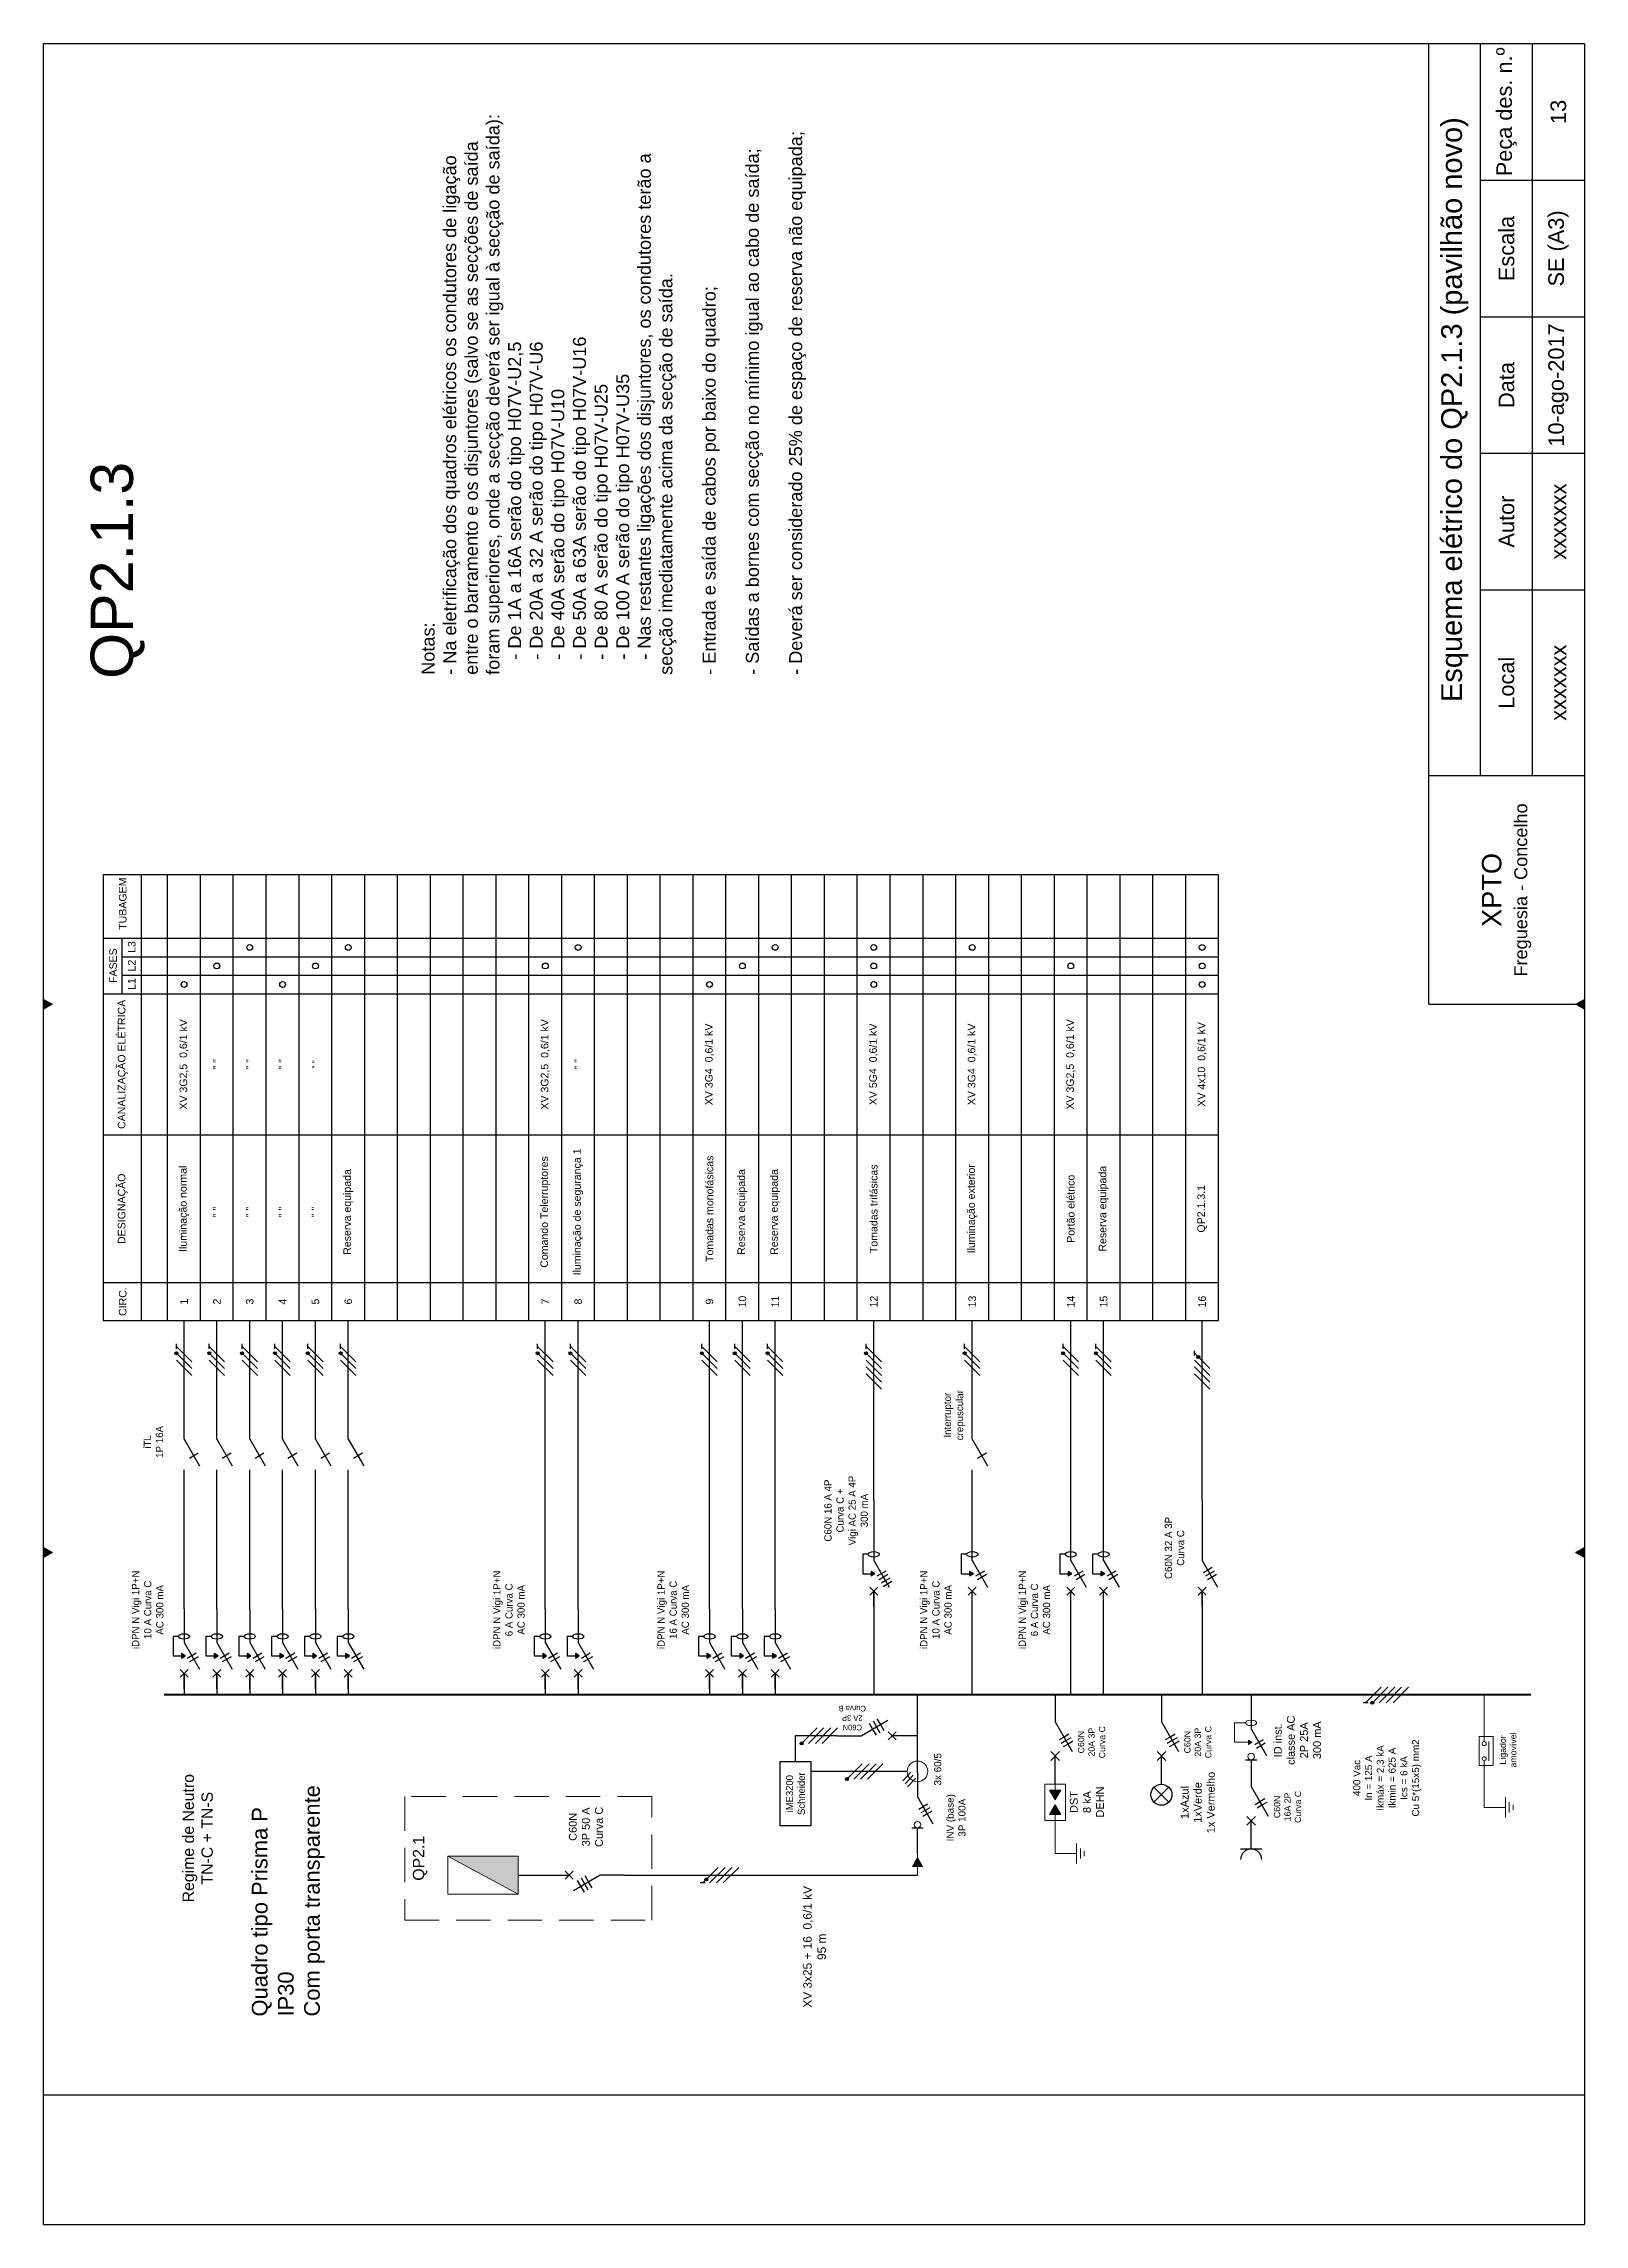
# Model space of a CAD drawing. Header units: millimetres. Extents: x -32 to 1412, y -324 to 2887.
# Drawn here: x 1006 to 1148.5, y 2109.3 to 2311.1 of the extents above; entities that cross this region are included whole.
import ezdxf

# ---------------------------------------------------------------- set-up
doc = ezdxf.new("R2010")
doc.units = ezdxf.units.MM
doc.header["$LTSCALE"] = 0.5
doc.linetypes.add('DASHDOT', pattern=[25.4, 12.7, -6.35, 0, -6.35])
doc.linetypes.add('HIDDEN', pattern=[9.525, 6.35, -3.175])
doc.layers.get('0').update_dxf_attribs({"linetype": 'CONTINUOUS'})
for name, color, linetype in [('aparelhagem', 3, 'CONTINUOUS'), ('ESQUADRIA', 7, 'CONTINUOUS'), ('Iluminacao Seguranca', 3, 'CONTINUOUS'), ('LEGENDA', 1, 'CONTINUOUS'), ('TEXTO', 7, 'ByBlock')]:
    doc.layers.add(name, color=color, linetype=linetype)
doc.layers.add('barramentos', color=1, linetype='CONTINUOUS', lineweight=50)
doc.layers.add('ESQUEMA', color=3, linetype='CONTINUOUS', lineweight=0)
doc.styles.add('ITED_3', font='romans.shx', dxfattribs={"width": 0.9, "height": 0.1})

msp = doc.modelspace()

# ---------------------------------------------------------------- texts
at = {"attachment_point": 1, "rotation": 90}
for s, width, heights, insert, char_height in [('{\\fArial|b0|i0|c0|p34;QP2.1.3}', 15.71538, [4.769], (1010.302, 2252.308), 3.92), ('{\\fArial|b0|i0|c0|p34;Quadro tipo Prisma P \\PIP30\\PCom porta transparente}', 24.77563, [11.359], (1025.213, 2128.513), 1.45152)]:
    msp.add_mtext_dynamic_manual_height_columns(s, width=width, gutter_width=12.5, heights=heights, dxfattribs=dict(at, insert=insert, char_height=char_height))
at = {"layer": 'ESQUADRIA', "attachment_point": 5, "rotation": 90, "style": 'ITED_3'}
for s, width, heights, insert, char_height in [('{\\fArial|b0|i0|c0|p34;\\W1;Peça des. n.º}', 12.00834, [0], (1141.311, 2304.783), 1.44), ('{\\fArial|b0|i0|c0|p34;\\W1;13}', 10.15786, [2.693], (1146.111, 2304.783), 1.44), ('{\\fArial|b0|i0|c0|p34;\\W1;Esquema elétrico do QP2.1.3 (pavilhão novo)}', 63.96904, [0], (1136.511, 2277.231), 1.92), ('{\\fArial|b0|i0|c0|p34;\\W1;Escala}', 3.38711, [0], (1141.311, 2292.144), 1.44), ('{\\fArial|b0|i0|c0|p34;\\W1;SE (A3)}', 11.64146, [3.602], (1146.111, 2292.144), 1.44), ('{\\fArial|b0|i0|c0|p34;\\W1;10-ago-2017}', 11.63338, [3.914], (1146.111, 2279.505), 1.44), ('{\\fArial|b0|i0|c0|p34;\\W1;Data}', 3.38711, [0], (1141.311, 2279.505), 1.44), ('{\\fArial|b0|i0|c0|p34;\\W1;Autor}', 3.38711, [0], (1141.311, 2266.866), 1.44), ('{\\fArial|b0|i0|c0|p34;\\W1;xxxxxxx}', 11.86814, [0], (1146.111, 2266.866), 1.44), ('{\\fArial|b0|i0|c0|p34;\\W1;xxxxxxx}', 17.90269, [4.202], (1146.111, 2251.953), 1.44), ('{\\fArial|b0|i0|c0|p34;\\W1;Local}', 3.38711, [0.741], (1141.311, 2251.953), 1.44), ('{\\fArial|b0|i0|c0|p34;\\H0.7499x;\\W1;XPTO\\H1.3335x;\\P\\H0.49994x;Freguesia - Concelho}', 25.11269, [13.135], (1141.311, 2232.774), 2.40033)]:
    msp.add_mtext_dynamic_manual_height_columns(s, width=width, gutter_width=0.5, heights=heights, dxfattribs=dict(at, insert=insert, char_height=char_height))
at = {"layer": 'LEGENDA', "width": 12.14998, "attachment_point": 5, "rotation": 90}
for s, insert, char_height in [('{\\fArial|b0|i0|c0|p34;TUBAGEM}', (1013.271, 2231.507), 0.7), ('{\\fArial|b0|i0|c0|p34;FASES}', (1012.38, 2225.771), 0.7), ('{\\fArial|b0|i0|c0|p34;L3}', (1014.105, 2227.496), 0.7), ('{\\fArial|b0|i0|c0|p34;L2}', (1014.105, 2225.78), 0.7), ('{\\fArial|b0|i0|c0|p34;L1}', (1014.105, 2224.064), 0.7), ('{\\fArial|b0|i0|c0|p34;CANALIZAÇÃO ELÉTRICA}', (1013.271, 2216.632), 0.7), ('{\\fArial|b0|i0|c0|p34;XV 3G2,5  0,6/1 kV}', (1018.946, 2216.632), 0.7), ('{\\fArial|b0|i0|c0|p34;XV 3G2,5  0,6/1 kV}', (1052.372, 2216.632), 0.7), ('{\\fArial|b0|i0|c0|p34;XV 3G4  0,6/1 kV}', (1067.565, 2216.632), 0.7), ('{\\fArial|b0|i0|c0|p34;XV 5G4  0,6/1 kV}', (1082.759, 2216.632), 0.7), ('{\\fArial|b0|i0|c0|p34;XV 3G4  0,6/1 kV}', (1091.875, 2216.632), 0.7), ('{\\fArial|b0|i0|c0|p34;XV 3G2,5  0,6/1 kV}', (1100.991, 2216.632), 0.7), ('{\\fArial|b0|i0|c0|p34;XV 4x10  0,6/1 kV}', (1113.146, 2216.632), 0.7), ('{\\fArial|b0|i0|c0|p34;" "}', (1021.985, 2216.632), 0.7), ('{\\fArial|b0|i0|c0|p34;" "}', (1025.023, 2216.632), 0.7), ('{\\fArial|b0|i0|c0|p34;" "}', (1028.062, 2216.632), 0.7), ('{\\fArial|b0|i0|c0|p34;" "}', (1031.101, 2216.632), 0.56), ('{\\fArial|b0|i0|c0|p34;" "}', (1055.411, 2216.632), 0.7), ('{\\fArial|b0|i0|c0|p34;Comando Telerruptores}', (1052.372, 2202.974), 0.7), ('{\\fArial|b0|i0|c0|p34;Iluminação de segurança 1}', (1055.411, 2202.974), 0.7), ('{\\fArial|b0|i0|c0|p34;Tomadas monofásicas}', (1067.565, 2203.268), 0.7), ('{\\fArial|b0|i0|c0|p34;DESIGNAÇÃO}', (1013.271, 2203.268), 0.7), ('{\\fArial|b0|i0|c0|p34;Iluminação normal}', (1018.946, 2203.268), 0.7), ('{\\fArial|b0|i0|c0|p34;Reserva equipada}', (1034.14, 2202.974), 0.7), ('{\\fArial|b0|i0|c0|p34;Reserva equipada}', (1070.604, 2202.974), 0.7), ('{\\fArial|b0|i0|c0|p34;Reserva equipada}', (1073.643, 2202.974), 0.7), ('{\\fArial|b0|i0|c0|p34;Tomadas trifásicas}', (1082.759, 2203.268), 0.7), ('{\\fArial|b0|i0|c0|p34;Iluminação exterior}', (1091.875, 2203.268), 0.7), ('{\\fArial|b0|i0|c0|p34;Portão elétrico}', (1100.991, 2203.268), 0.7), ('{\\fArial|b0|i0|c0|p34;Reserva equipada}', (1104.03, 2203.268), 0.7), ('{\\fArial|b0|i0|c0|p34;QP2.1.3.1}', (1113.146, 2203.268), 0.7), ('{\\fArial|b0|i0|c0|p34;" "}', (1021.985, 2202.974), 0.7), ('{\\fArial|b0|i0|c0|p34;" "}', (1025.023, 2202.974), 0.7), ('{\\fArial|b0|i0|c0|p34;" "}', (1028.062, 2202.974), 0.7), ('{\\fArial|b0|i0|c0|p34;" "}', (1031.101, 2202.974), 0.7), ('{\\fArial|b0|i0|c0|p34;CIRC.}', (1013.271, 2194.679), 0.7), ('{\\fArial|b0|i0|c0|p34;1}', (1018.946, 2194.679), 0.7), ('{\\fArial|b0|i0|c0|p34;2}', (1021.985, 2194.679), 0.7), ('{\\fArial|b0|i0|c0|p34;3}', (1025.023, 2194.679), 0.7), ('{\\fArial|b0|i0|c0|p34;4}', (1028.062, 2194.679), 0.7), ('{\\fArial|b0|i0|c0|p34;5}', (1031.101, 2194.679), 0.7), ('{\\fArial|b0|i0|c0|p34;6}', (1034.14, 2194.679), 0.7), ('{\\fArial|b0|i0|c0|p34;7}', (1052.372, 2194.679), 0.7), ('{\\fArial|b0|i0|c0|p34;8}', (1055.411, 2194.679), 0.7), ('{\\fArial|b0|i0|c0|p34;9}', (1067.565, 2194.679), 0.7), ('{\\fArial|b0|i0|c0|p34;10}', (1070.604, 2194.679), 0.7), ('{\\fArial|b0|i0|c0|p34;11}', (1073.643, 2194.679), 0.7), ('{\\fArial|b0|i0|c0|p34;12}', (1082.759, 2194.679), 0.7), ('{\\fArial|b0|i0|c0|p34;13}', (1091.875, 2194.679), 0.7), ('{\\fArial|b0|i0|c0|p34;14}', (1100.991, 2194.679), 0.7), ('{\\fArial|b0|i0|c0|p34;15}', (1104.03, 2194.679), 0.7), ('{\\fArial|b0|i0|c0|p34;16}', (1113.146, 2194.679), 0.7)]:
    msp.add_mtext(s, dxfattribs=dict(at, insert=insert, char_height=char_height))
at = {"layer": 'TEXTO'}
for s, insert, char_height, width, attachment_point, rotation in [('{\\fArial|b0|i0|c0|p34;Notas: \\P- Na eletrificação dos quadros elétricos os condutores de ligação entre o barramento e os disjuntores (salvo se as secções de saída foram superiores, onde a secção deverá ser igual à secção de saída):\\P   - De 1A a 16A serão do tipo H07V-U2,5\\P   - De 20A a 32 A serão do tipo H07V-U6\\P   - De 40A serão do tipo H07V-U10\\P   - De 50A a 63A serão do tipo H07V-U16\\P   - De 80 A serão do tipo H07V-U25\\P   - De 100 A serão do tipo H07V-U35\\P   - Nas restantes ligações dos disjuntores, os condutores terão a secção imediatamente acima da secção de saída.\\P\\P- Entrada e saída de cabos por baixo do quadro;\\P\\P- Saídas a bornes com secção no mínimo igual ao cabo de saída;\\P\\P- Deverá ser considerado 25% de espaço de reserva não equipada;}', (1040.926, 2252.685), 1.2, 51.76502, 1, 90), ('Interruptor crepuscular', (1090.238, 2184.164), 0.672, 7.03994, 5, 90), ('iTL \\P1P 16A', (1016.12, 2181.694), 0.672, 7.03994, 5, 90), ('C60N 16 A 4P \\PCurva C + \\PVigi AC 25 A 4P\\P300 mA', (1080.206, 2175.339), 0.672, 10.77177, 5, 90), ('C60N 32 A 3P \\PCurva C', (1110.593, 2171.875), 0.672, 10.77177, 5, 90), ('iDPN N Vigi 1P+N\\P10 A Curva C\\PAC 300 mA', (1015.585, 2166.15), 0.672, 10.77177, 5, 90), ('iDPN N Vigi 1P+N\\P6 A Curva C\\PAC 300 mA', (1049.01, 2166.15), 0.672, 10.77177, 5, 90), ('iDPN N Vigi 1P+N\\P16 A Curva C\\PAC 300 mA', (1064.204, 2166.15), 0.672, 10.77177, 5, 90), ('iDPN N Vigi 1P+N\\P10 A Curva C\\PAC 300 mA', (1088.514, 2166.15), 0.672, 10.77177, 5, 90), ('iDPN N Vigi 1P+N\\P6 A Curva C\\PAC 300 mA', (1097.63, 2166.15), 0.672, 10.77177, 5, 90), ('C60N\\P2A 3P\\PCurva B', (1080.775, 2156.137), 0.524, 4.44601, 5, 180), ('{\\fArial|b0|i0|c0|p34;ID inst.\\Pclasse AC\\P2P 25A\\P300 mA}', (1121.966, 2154.079), 0.72576, 5.76457, 5, 90), ('{\\fArial|b0|i0|c0|p34;C60N\\P20A 3P\\PCurva C}', (1102.918, 2153.904), 0.58061, 4.23325, 5, 90), ('{\\fArial|b0|i0|c0|p34;C60N\\P20A 3P\\PCurva C}', (1112.747, 2153.904), 0.58061, 4.23325, 5, 90), ('{\\fArial|b0|i0|c0|p34;400 Vac \\PIn = 125 A\\PIkmáx = 2,3 kA\\PIkmin = 625 A\\PIcs = 6 kA\\PCu 5*(15x5) mm2}', (1130.27, 2150.589), 0.65318, 8.87639, 5, 90), ('{\\fArial|b0|i0|c0|p34;Ligador amovível}', (1141.446, 2153.182), 0.58061, 4.23325, 5, 90), ('{\\fArial|b0|i0|c0|p34;3x 60/5}', (1088.681, 2151.393), 0.655, 4.44601, 5, 90), ('{\\fArial|b0|i0|c0|p34;Regime de Neutro\\PTN-C + TN-S}', (1020.215, 2145.014), 1.048, 14.08294, 5, 90), ('iME3200\\PSchneider', (1075.516, 2149.134), 0.655, 5.80173, 5, 90), ('{\\fArial|b0|i0|c0|p34;DST\\P8 kA\\PDEHN}', (1102.481, 2148.361), 0.72576, 5.20283, 5, 90), ('{\\fArial|b0|i0|c0|p34;1xAzul\\P1xVerde\\P1x Vermelho}', (1112.741, 2148.321), 0.72576, 7.4567, 5, 90), ('{\\fArial|b0|i0|c0|p34;C60N\\P3P 50 A\\PCurva C}', (1056.127, 2146.066), 0.72576, 5.5266, 5, 90), ('{\\fArial|b0|i0|c0|p34;INV (base)\\P3P 100A}', (1090.38, 2146.908), 0.655, 5.0315, 5, 90), ('{\\fArial|b0|i0|c0|p34;C60N\\P16A 2P\\PCurva C}', (1121.047, 2147.912), 0.58061, 4.23325, 5, 90), ('{\\fArial|b0|i0|c0|p34;QP2.1}', (1040.784, 2143.153), 1.048, 12.11037, 5, 90), ('{\\fArial|b0|i0|c0|p34;XV 3x25 + 16  0,6/1 kV\\P95 m}', (1077.287, 2134.962), 0.786, 14.52758, 5, 90)]:
    msp.add_mtext(s, dxfattribs=dict(at, insert=insert, char_height=char_height, width=width, attachment_point=attachment_point, rotation=rotation))

# ---------------------------------------------------------------- hatches: boundary and pattern name
for points in [[(1006.745, 2222.189), (1005.951, 2221.731), (1005.951, 2222.646)], [(1147.718, 2222.189), (1148.511, 2222.646), (1148.511, 2221.731)], [(1006.745, 2171.457), (1005.951, 2170.999), (1005.951, 2171.915)], [(1147.718, 2171.457), (1148.511, 2171.915), (1148.511, 2170.999)]]:
    msp.add_hatch(color=7).paths.add_polyline_path(points)
at = {"layer": 'aparelhagem'}
h = msp.add_hatch(color=256, dxfattribs=at)
edge = h.paths.add_edge_path()
edge.add_arc((1018.233, 2189.902), 0.138, 0, 360)
h = msp.add_hatch(color=256, dxfattribs=at)
edge = h.paths.add_edge_path()
edge.add_arc((1021.272, 2189.902), 0.138, 0, 360)
h = msp.add_hatch(color=256, dxfattribs=at)
edge = h.paths.add_edge_path()
edge.add_arc((1024.311, 2189.902), 0.138, 0, 360)
h = msp.add_hatch(color=256, dxfattribs=at)
edge = h.paths.add_edge_path()
edge.add_arc((1027.35, 2189.902), 0.138, 0, 360)
h = msp.add_hatch(color=256, dxfattribs=at)
edge = h.paths.add_edge_path()
edge.add_arc((1030.388, 2189.902), 0.138, 0, 360)
h = msp.add_hatch(color=256, dxfattribs=at)
edge = h.paths.add_edge_path()
edge.add_arc((1033.427, 2189.902), 0.138, 0, 360)
h = msp.add_hatch(color=256, dxfattribs=at)
edge = h.paths.add_edge_path()
edge.add_arc((1051.659, 2189.902), 0.138, 0, 360)
h = msp.add_hatch(color=256, dxfattribs=at)
edge = h.paths.add_edge_path()
edge.add_arc((1054.698, 2189.902), 0.138, 0, 360)
h = msp.add_hatch(color=256, dxfattribs=at)
edge = h.paths.add_edge_path()
edge.add_arc((1066.853, 2189.902), 0.138, 0, 360)
h = msp.add_hatch(color=256, dxfattribs=at)
edge = h.paths.add_edge_path()
edge.add_arc((1069.892, 2189.902), 0.138, 0, 360)
h = msp.add_hatch(color=256, dxfattribs=at)
edge = h.paths.add_edge_path()
edge.add_arc((1072.93, 2189.902), 0.138, 0, 360)
h = msp.add_hatch(color=256, dxfattribs=at)
edge = h.paths.add_edge_path()
edge.add_arc((1082.046, 2189.902), 0.138, 0, 360)
h = msp.add_hatch(color=256, dxfattribs=at)
edge = h.paths.add_edge_path()
edge.add_arc((1091.162, 2189.902), 0.138, 0, 360)
h = msp.add_hatch(color=256, dxfattribs=at)
edge = h.paths.add_edge_path()
edge.add_arc((1100.279, 2189.902), 0.138, 0, 360)
h = msp.add_hatch(color=256, dxfattribs=at)
edge = h.paths.add_edge_path()
edge.add_arc((1103.317, 2189.902), 0.138, 0, 360)
h = msp.add_hatch(color=256, dxfattribs=at)
edge = h.paths.add_edge_path()
edge.add_arc((1112.789, 2189.546), 0.138, 0, 360)
for points in [[(1082.515, 2169.294), (1082.867, 2169.497), (1082.515, 2169.701)], [(1091.631, 2169.294), (1091.983, 2169.497), (1091.631, 2169.701)], [(1100.747, 2169.294), (1101.099, 2169.497), (1100.747, 2169.701)], [(1103.786, 2169.294), (1104.138, 2169.497), (1103.786, 2169.701)], [(1018.702, 2161.689), (1019.054, 2161.893), (1018.702, 2162.096)], [(1021.74, 2161.689), (1022.092, 2161.893), (1021.74, 2162.096)], [(1024.779, 2161.689), (1025.131, 2161.893), (1024.779, 2162.096)], [(1027.818, 2161.689), (1028.17, 2161.893), (1027.818, 2162.096)], [(1030.857, 2161.689), (1031.209, 2161.893), (1030.857, 2162.096)], [(1033.895, 2161.689), (1034.247, 2161.893), (1033.895, 2162.096)], [(1052.128, 2161.689), (1052.48, 2161.893), (1052.128, 2162.096)], [(1055.166, 2161.689), (1055.518, 2161.893), (1055.166, 2162.096)], [(1067.321, 2161.689), (1067.673, 2161.893), (1067.321, 2162.096)], [(1070.36, 2161.689), (1070.712, 2161.893), (1070.36, 2162.096)], [(1073.399, 2161.689), (1073.75, 2161.893), (1073.399, 2162.096)]]:
    msp.add_hatch(color=256, dxfattribs=at).paths.add_polyline_path(points)
h = msp.add_hatch(color=256, dxfattribs=at)
edge = h.paths.add_edge_path()
edge.add_arc((1128.903, 2157.558), 0.138, 0, 360)
h = msp.add_hatch(color=256, dxfattribs=at)
edge = h.paths.add_edge_path()
edge.add_arc((1076.084, 2153.787), 0.138, 0, 360)
h = msp.add_hatch(color=256, dxfattribs=at)
edge = h.paths.add_edge_path()
edge.add_arc((1080.271, 2150.484), 0.138, 0, 360)
h = msp.add_hatch(color=256, dxfattribs=at)
edge = h.paths.add_edge_path()
edge.add_arc((1067.256, 2141.198), 0.138, 0, 360)
at = {"layer": 'ESQUEMA'}
for points in [[(1117.434, 2153.692), (1117.786, 2153.895), (1117.434, 2154.098)], [(1099.55, 2148.561), (1099.032, 2149.457), (1100.067, 2149.457)], [(1099.55, 2148.102), (1099.032, 2147.206), (1100.067, 2147.206)], [(1086.807, 2143.216), (1086.341, 2142.408), (1087.274, 2142.408)]]:
    msp.add_hatch(color=256, dxfattribs=at).paths.add_polyline_path(points)
at = {"layer": 'ESQUEMA', "ltscale": 0.05}
msp.add_hatch(color=256, dxfattribs=at).paths.add_polyline_path([(1049.873, 2139.821), (1049.873, 2143.357), (1043.349, 2143.357)])

# ---------------------------------------------------------------- linework, layer by layer
at = {"color": 7}
for points in [[(1006.745, 2222.189), (1005.951, 2221.731), (1005.951, 2222.646)], [(1147.718, 2222.189), (1148.511, 2222.646), (1148.511, 2221.731)], [(1006.745, 2171.457), (1005.951, 2170.999), (1005.951, 2171.915)], [(1147.718, 2171.457), (1148.511, 2171.915), (1148.511, 2170.999)]]:
    msp.add_lwpolyline(points, close=True, dxfattribs=at)
at = {"layer": 'aparelhagem'}
for p, q in [((1018.946, 2181.961), (1018.946, 2192.92)), ((1021.985, 2181.961), (1021.985, 2192.92)), ((1025.023, 2181.961), (1025.023, 2192.92)), ((1028.062, 2181.961), (1028.062, 2192.92)), ((1031.101, 2181.961), (1031.101, 2192.92)), ((1034.14, 2181.961), (1034.14, 2192.92)), ((1052.372, 2179.111), (1052.372, 2192.92)), ((1055.411, 2179.111), (1055.411, 2192.92)), ((1067.565, 2179.111), (1067.565, 2192.92)), ((1070.604, 2179.111), (1070.604, 2192.92)), ((1073.643, 2179.111), (1073.643, 2192.92)), ((1082.759, 2180.881), (1082.759, 2192.92)), ((1091.875, 2181.961), (1091.875, 2192.92)), ((1100.991, 2181.961), (1100.991, 2192.92)), ((1104.03, 2181.961), (1104.03, 2192.92)), ((1113.146, 2180.881), (1113.146, 2192.92)), ((1018.233, 2190.535), (1019.659, 2189.11)), ((1018.233, 2189.902), (1019.659, 2188.476)), ((1021.272, 2190.535), (1022.697, 2189.11)), ((1021.272, 2189.902), (1022.697, 2188.476)), ((1024.311, 2190.535), (1025.736, 2189.11)), ((1024.311, 2189.902), (1025.736, 2188.476)), ((1027.35, 2190.535), (1028.775, 2189.11)), ((1027.35, 2189.902), (1028.775, 2188.476)), ((1030.388, 2190.535), (1031.813, 2189.11)), ((1030.388, 2189.902), (1031.813, 2188.476)), ((1033.427, 2190.535), (1034.852, 2189.11)), ((1033.427, 2189.902), (1034.852, 2188.476)), ((1051.659, 2190.535), (1053.084, 2189.11)), ((1051.659, 2189.902), (1053.084, 2188.476)), ((1054.698, 2190.535), (1056.123, 2189.11)), ((1054.698, 2189.902), (1056.123, 2188.476)), ((1066.853, 2190.535), (1068.278, 2189.11)), ((1066.853, 2189.902), (1068.278, 2188.476)), ((1069.892, 2190.535), (1071.317, 2189.11)), ((1069.892, 2189.902), (1071.317, 2188.476)), ((1072.93, 2190.535), (1074.355, 2189.11)), ((1072.93, 2189.902), (1074.355, 2188.476)), ((1082.046, 2190.535), (1083.472, 2189.11)), ((1082.046, 2189.902), (1083.472, 2188.476)), ((1091.162, 2190.535), (1092.588, 2189.11)), ((1091.162, 2189.902), (1092.588, 2188.476)), ((1100.279, 2190.535), (1101.704, 2189.11)), ((1100.279, 2189.902), (1101.704, 2188.476)), ((1103.317, 2190.535), (1104.742, 2189.11)), ((1103.317, 2189.902), (1104.742, 2188.476)), ((1112.433, 2189.902), (1113.859, 2188.476)), ((1018.233, 2189.268), (1019.659, 2187.843)), ((1021.272, 2189.268), (1022.697, 2187.843)), ((1024.311, 2189.268), (1025.736, 2187.843)), ((1027.35, 2189.268), (1028.775, 2187.843)), ((1030.388, 2189.268), (1031.813, 2187.843)), ((1033.427, 2189.268), (1034.852, 2187.843)), ((1051.659, 2189.268), (1053.084, 2187.843)), ((1054.698, 2189.268), (1056.123, 2187.843)), ((1066.853, 2189.268), (1068.278, 2187.843)), ((1069.892, 2189.268), (1071.317, 2187.843)), ((1072.93, 2189.268), (1074.355, 2187.843)), ((1082.046, 2189.268), (1083.472, 2187.843)), ((1082.046, 2188.634), (1083.472, 2187.209)), ((1082.046, 2188), (1083.472, 2186.575)), ((1091.162, 2189.268), (1092.588, 2187.843)), ((1100.279, 2189.268), (1101.704, 2187.843)), ((1103.317, 2189.268), (1104.742, 2187.843)), ((1112.433, 2189.268), (1113.859, 2187.843)), ((1112.433, 2188.634), (1113.859, 2187.209)), ((1112.433, 2188), (1113.859, 2186.575)), ((1018.946, 2181.961), (1020.371, 2179.493)), ((1018.946, 2181.961), (1020.371, 2179.493)), ((1021.985, 2181.961), (1023.41, 2179.493)), ((1021.985, 2181.961), (1023.41, 2179.493)), ((1025.023, 2181.961), (1026.448, 2179.493)), ((1025.023, 2181.961), (1026.448, 2179.493)), ((1028.062, 2181.961), (1029.487, 2179.493)), ((1028.062, 2181.961), (1029.487, 2179.493)), ((1031.101, 2181.961), (1032.526, 2179.493)), ((1031.101, 2181.961), (1032.526, 2179.493)), ((1034.14, 2181.961), (1035.565, 2179.493)), ((1034.14, 2181.961), (1035.565, 2179.493)), ((1091.875, 2181.961), (1093.3, 2179.493)), ((1091.875, 2181.961), (1093.3, 2179.493)), ((1100.991, 2170.731), (1100.991, 2181.961)), ((1104.03, 2170.731), (1104.03, 2181.961)), ((1020.258, 2180.639), (1019.435, 2180.164)), ((1023.297, 2180.639), (1022.473, 2180.164)), ((1026.335, 2180.639), (1025.512, 2180.164)), ((1029.374, 2180.639), (1028.551, 2180.164)), ((1032.413, 2180.639), (1031.59, 2180.164)), ((1035.452, 2180.639), (1034.628, 2180.164)), ((1082.759, 2176.271), (1082.759, 2180.881)), ((1093.187, 2180.639), (1092.364, 2180.164)), ((1113.146, 2176.271), (1113.146, 2180.881)), ((1018.946, 2173.276), (1018.946, 2179.111)), ((1021.985, 2173.276), (1021.985, 2179.111)), ((1025.023, 2173.276), (1025.023, 2179.111)), ((1028.062, 2173.276), (1028.062, 2179.111)), ((1031.101, 2173.276), (1031.101, 2179.111)), ((1034.14, 2173.276), (1034.14, 2179.111)), ((1052.372, 2173.276), (1052.372, 2179.111)), ((1055.411, 2173.276), (1055.411, 2179.111)), ((1067.565, 2173.276), (1067.565, 2179.111)), ((1070.604, 2173.276), (1070.604, 2179.111)), ((1073.643, 2173.276), (1073.643, 2179.111)), ((1091.875, 2170.731), (1091.875, 2179.111)), ((1082.759, 2176.271), (1082.759, 2170.731)), ((1113.146, 2176.271), (1113.146, 2170.731)), ((1018.946, 2166.241), (1018.946, 2173.276)), ((1021.985, 2166.241), (1021.985, 2173.276)), ((1025.023, 2166.241), (1025.023, 2173.276)), ((1028.062, 2166.241), (1028.062, 2173.276)), ((1031.101, 2166.241), (1031.101, 2173.276)), ((1034.14, 2166.241), (1034.14, 2173.276)), ((1052.372, 2166.241), (1052.372, 2173.276)), ((1055.411, 2166.241), (1055.411, 2173.276)), ((1067.565, 2166.241), (1067.565, 2173.276)), ((1070.604, 2166.241), (1070.604, 2173.276)), ((1073.643, 2166.241), (1073.643, 2173.276)), ((1081.735, 2171.291), (1081.735, 2169.497)), ((1082.246, 2171.291), (1081.735, 2171.291)), ((1082.759, 2170.731), (1084.184, 2168.263)), ((1083.883, 2169.735), (1083.06, 2169.26)), ((1090.851, 2171.291), (1090.851, 2169.497)), ((1091.362, 2171.291), (1090.851, 2171.291)), ((1091.875, 2170.731), (1093.3, 2168.263)), ((1092.999, 2169.735), (1092.176, 2169.26)), ((1099.967, 2171.291), (1099.967, 2169.497)), ((1100.478, 2171.291), (1099.967, 2171.291)), ((1100.991, 2170.731), (1102.416, 2168.263)), ((1102.115, 2169.735), (1101.292, 2169.26)), ((1103.006, 2171.291), (1103.006, 2169.497)), ((1103.517, 2171.291), (1103.006, 2171.291)), ((1104.03, 2170.731), (1105.455, 2168.263)), ((1105.154, 2169.735), (1104.331, 2169.26)), ((1113.146, 2170.731), (1114.571, 2168.263)), ((1114.082, 2170.06), (1113.259, 2169.585)), ((1114.27, 2169.735), (1113.447, 2169.26)), ((1081.735, 2169.497), (1082.632, 2169.497)), ((1082.392, 2167.514), (1083.126, 2168.249)), ((1082.392, 2168.249), (1083.126, 2167.514)), ((1082.392, 2168.249), (1083.126, 2167.514)), ((1082.392, 2167.514), (1083.126, 2168.249)), ((1082.759, 2166.445), (1082.759, 2167.881)), ((1082.759, 2167.881), (1082.759, 2158.27)), ((1084.071, 2169.41), (1083.248, 2168.934)), ((1084.259, 2169.084), (1083.435, 2168.609)), ((1084.447, 2168.759), (1083.623, 2168.284)), ((1090.851, 2169.497), (1091.748, 2169.497)), ((1091.508, 2167.514), (1092.242, 2168.249)), ((1091.508, 2168.249), (1092.242, 2167.514)), ((1091.508, 2168.249), (1092.242, 2167.514)), ((1091.508, 2167.514), (1092.242, 2168.249)), ((1091.875, 2158.27), (1091.875, 2167.881)), ((1093.187, 2169.41), (1092.364, 2168.934)), ((1099.967, 2169.497), (1100.864, 2169.497)), ((1100.624, 2167.514), (1101.359, 2168.249)), ((1100.624, 2168.249), (1101.359, 2167.514)), ((1100.624, 2168.249), (1101.359, 2167.514)), ((1100.624, 2167.514), (1101.359, 2168.249)), ((1100.991, 2158.27), (1100.991, 2167.881)), ((1102.303, 2169.41), (1101.48, 2168.934)), ((1103.006, 2169.497), (1103.903, 2169.497)), ((1103.663, 2167.514), (1104.397, 2168.249)), ((1103.663, 2168.249), (1104.397, 2167.514)), ((1103.663, 2168.249), (1104.397, 2167.514)), ((1103.663, 2167.514), (1104.397, 2168.249)), ((1104.03, 2158.27), (1104.03, 2167.881)), ((1105.342, 2169.41), (1104.519, 2168.934)), ((1112.779, 2167.514), (1113.513, 2168.249)), ((1112.779, 2168.249), (1113.513, 2167.514)), ((1112.779, 2168.249), (1113.513, 2167.514)), ((1112.779, 2167.514), (1113.513, 2168.249)), ((1113.146, 2166.445), (1113.146, 2167.881)), ((1113.146, 2167.881), (1113.146, 2158.27)), ((1114.458, 2169.41), (1113.635, 2168.934)), ((1018.946, 2166.241), (1018.946, 2163.127)), ((1021.985, 2166.241), (1021.985, 2163.127)), ((1025.023, 2166.241), (1025.023, 2163.127)), ((1028.062, 2166.241), (1028.062, 2163.127)), ((1031.101, 2166.241), (1031.101, 2163.127)), ((1034.14, 2166.241), (1034.14, 2163.127)), ((1052.372, 2166.241), (1052.372, 2163.127)), ((1055.411, 2166.241), (1055.411, 2163.127)), ((1067.565, 2166.241), (1067.565, 2163.127)), ((1070.604, 2166.241), (1070.604, 2163.127)), ((1073.643, 2166.241), (1073.643, 2163.127)), ((1017.922, 2163.686), (1017.922, 2161.893)), ((1018.433, 2163.686), (1017.922, 2163.686)), ((1020.961, 2163.686), (1020.961, 2161.893)), ((1021.472, 2163.686), (1020.961, 2163.686)), ((1023.999, 2163.686), (1023.999, 2161.893)), ((1024.51, 2163.686), (1023.999, 2163.686)), ((1027.038, 2163.686), (1027.038, 2161.893)), ((1027.549, 2163.686), (1027.038, 2163.686)), ((1030.077, 2163.686), (1030.077, 2161.893)), ((1030.588, 2163.686), (1030.077, 2163.686)), ((1033.116, 2163.686), (1033.116, 2161.893)), ((1033.626, 2163.686), (1033.116, 2163.686)), ((1051.348, 2163.686), (1051.348, 2161.893)), ((1051.859, 2163.686), (1051.348, 2163.686)), ((1054.387, 2163.686), (1054.387, 2161.893)), ((1054.897, 2163.686), (1054.387, 2163.686)), ((1066.541, 2163.686), (1066.541, 2161.893)), ((1067.052, 2163.686), (1066.541, 2163.686)), ((1069.58, 2163.686), (1069.58, 2161.893)), ((1070.091, 2163.686), (1069.58, 2163.686)), ((1072.619, 2163.686), (1072.619, 2161.893)), ((1073.13, 2163.686), (1072.619, 2163.686)), ((1017.922, 2161.893), (1018.819, 2161.893)), ((1018.946, 2163.127), (1020.371, 2160.658)), ((1020.07, 2162.13), (1019.247, 2161.655)), ((1020.258, 2161.805), (1019.435, 2161.33)), ((1020.961, 2161.893), (1021.858, 2161.893)), ((1021.985, 2163.127), (1023.41, 2160.658)), ((1023.109, 2162.13), (1022.286, 2161.655)), ((1023.297, 2161.805), (1022.473, 2161.33)), ((1023.999, 2161.893), (1024.896, 2161.893)), ((1025.023, 2163.127), (1026.448, 2160.658)), ((1026.148, 2162.13), (1025.324, 2161.655)), ((1026.335, 2161.805), (1025.512, 2161.33)), ((1027.038, 2161.893), (1027.935, 2161.893)), ((1028.062, 2163.127), (1029.487, 2160.658)), ((1029.186, 2162.13), (1028.363, 2161.655)), ((1029.374, 2161.805), (1028.551, 2161.33)), ((1030.077, 2161.893), (1030.974, 2161.893)), ((1031.101, 2163.127), (1032.526, 2160.658)), ((1032.225, 2162.13), (1031.402, 2161.655)), ((1032.413, 2161.805), (1031.59, 2161.33)), ((1033.116, 2161.893), (1034.013, 2161.893)), ((1034.14, 2163.127), (1035.565, 2160.658)), ((1035.264, 2162.13), (1034.44, 2161.655)), ((1035.452, 2161.805), (1034.628, 2161.33)), ((1051.348, 2161.893), (1052.245, 2161.893)), ((1052.372, 2163.127), (1053.797, 2160.658)), ((1053.496, 2162.13), (1052.673, 2161.655)), ((1053.684, 2161.805), (1052.861, 2161.33)), ((1054.387, 2161.893), (1055.284, 2161.893)), ((1055.411, 2163.127), (1056.836, 2160.658)), ((1056.535, 2162.13), (1055.711, 2161.655)), ((1056.723, 2161.805), (1055.899, 2161.33)), ((1066.541, 2161.893), (1067.438, 2161.893)), ((1067.565, 2163.127), (1068.99, 2160.658)), ((1068.69, 2162.13), (1067.866, 2161.655)), ((1068.877, 2161.805), (1068.054, 2161.33)), ((1069.58, 2161.893), (1070.477, 2161.893)), ((1070.604, 2163.127), (1072.029, 2160.658)), ((1071.728, 2162.13), (1070.905, 2161.655)), ((1071.916, 2161.805), (1071.093, 2161.33)), ((1072.619, 2161.893), (1073.516, 2161.893)), ((1073.643, 2163.127), (1075.068, 2160.658)), ((1074.767, 2162.13), (1073.944, 2161.655)), ((1074.955, 2161.805), (1074.131, 2161.33)), ((1018.579, 2159.909), (1019.313, 2160.644)), ((1018.579, 2160.644), (1019.313, 2159.909)), ((1018.579, 2160.644), (1019.313, 2159.909)), ((1018.579, 2159.909), (1019.313, 2160.644)), ((1018.946, 2158.84), (1018.946, 2160.277)), ((1018.946, 2160.277), (1018.946, 2158.27)), ((1018.946, 2158.84), (1018.946, 2160.277)), ((1021.617, 2159.909), (1022.352, 2160.644)), ((1021.617, 2160.644), (1022.352, 2159.909)), ((1021.617, 2160.644), (1022.352, 2159.909)), ((1021.617, 2159.909), (1022.352, 2160.644)), ((1021.985, 2158.84), (1021.985, 2160.277)), ((1021.985, 2160.277), (1021.985, 2158.27)), ((1021.985, 2158.84), (1021.985, 2160.277)), ((1024.656, 2159.909), (1025.391, 2160.644)), ((1024.656, 2160.644), (1025.391, 2159.909)), ((1024.656, 2160.644), (1025.391, 2159.909)), ((1024.656, 2159.909), (1025.391, 2160.644)), ((1025.023, 2158.84), (1025.023, 2160.277)), ((1025.023, 2160.277), (1025.023, 2158.27)), ((1025.023, 2158.84), (1025.023, 2160.277)), ((1027.695, 2159.909), (1028.43, 2160.644)), ((1027.695, 2160.644), (1028.43, 2159.909)), ((1027.695, 2160.644), (1028.43, 2159.909)), ((1027.695, 2159.909), (1028.43, 2160.644)), ((1028.062, 2158.84), (1028.062, 2160.277)), ((1028.062, 2160.277), (1028.062, 2158.27)), ((1028.062, 2158.84), (1028.062, 2160.277)), ((1030.734, 2159.909), (1031.468, 2160.644)), ((1030.734, 2160.644), (1031.468, 2159.909)), ((1030.734, 2160.644), (1031.468, 2159.909)), ((1030.734, 2159.909), (1031.468, 2160.644)), ((1031.101, 2158.84), (1031.101, 2160.277)), ((1031.101, 2160.277), (1031.101, 2158.27)), ((1031.101, 2158.84), (1031.101, 2160.277)), ((1033.772, 2159.909), (1034.507, 2160.644)), ((1033.772, 2160.644), (1034.507, 2159.909)), ((1033.772, 2160.644), (1034.507, 2159.909)), ((1033.772, 2159.909), (1034.507, 2160.644)), ((1034.14, 2158.84), (1034.14, 2160.277)), ((1034.14, 2160.277), (1034.14, 2158.27)), ((1034.14, 2158.84), (1034.14, 2160.277)), ((1052.004, 2159.909), (1052.739, 2160.644)), ((1052.004, 2160.644), (1052.739, 2159.909)), ((1052.004, 2160.644), (1052.739, 2159.909)), ((1052.004, 2159.909), (1052.739, 2160.644)), ((1052.372, 2158.84), (1052.372, 2160.277)), ((1052.372, 2160.277), (1052.372, 2158.27)), ((1052.372, 2158.84), (1052.372, 2160.277)), ((1055.043, 2159.909), (1055.778, 2160.644)), ((1055.043, 2160.644), (1055.778, 2159.909)), ((1055.043, 2160.644), (1055.778, 2159.909)), ((1055.043, 2159.909), (1055.778, 2160.644)), ((1055.411, 2158.84), (1055.411, 2160.277)), ((1055.411, 2160.277), (1055.411, 2158.27)), ((1055.411, 2158.84), (1055.411, 2160.277)), ((1067.198, 2159.909), (1067.933, 2160.644)), ((1067.198, 2160.644), (1067.933, 2159.909)), ((1067.198, 2160.644), (1067.933, 2159.909)), ((1067.198, 2159.909), (1067.933, 2160.644)), ((1067.565, 2158.84), (1067.565, 2160.277)), ((1067.565, 2160.277), (1067.565, 2158.27)), ((1067.565, 2158.84), (1067.565, 2160.277)), ((1070.237, 2159.909), (1070.971, 2160.644)), ((1070.237, 2160.644), (1070.971, 2159.909)), ((1070.237, 2160.644), (1070.971, 2159.909)), ((1070.237, 2159.909), (1070.971, 2160.644)), ((1070.604, 2158.84), (1070.604, 2160.277)), ((1070.604, 2160.277), (1070.604, 2158.27)), ((1070.604, 2158.84), (1070.604, 2160.277)), ((1073.275, 2159.909), (1074.01, 2160.644)), ((1073.275, 2160.644), (1074.01, 2159.909)), ((1073.275, 2160.644), (1074.01, 2159.909)), ((1073.275, 2159.909), (1074.01, 2160.644)), ((1073.643, 2158.84), (1073.643, 2160.277)), ((1073.643, 2160.277), (1073.643, 2158.27)), ((1073.643, 2158.84), (1073.643, 2160.277)), ((1086.807, 2151.074), (1086.807, 2158.27)), ((1099.55, 2158.27), (1099.55, 2155.785)), ((1099.55, 2158.27), (1099.55, 2155.785)), ((1109.378, 2158.27), (1109.378, 2155.785)), ((1109.378, 2158.27), (1109.378, 2155.785)), ((1117.679, 2158.27), (1117.679, 2155.129)), ((1128.504, 2157.558), (1128.036, 2157.558)), ((1128.27, 2157.558), (1129.695, 2158.983)), ((1128.903, 2157.558), (1130.329, 2158.983)), ((1129.537, 2157.558), (1130.962, 2158.983)), ((1130.171, 2157.558), (1131.596, 2158.983)), ((1130.805, 2157.558), (1132.23, 2158.983)), ((1081.596, 2154.502), (1084.071, 2155.931)), ((1082.336, 2155.664), (1082.654, 2155.113)), ((1082.694, 2155.87), (1083.012, 2155.319)), ((1083.052, 2156.077), (1083.37, 2155.526)), ((1083.37, 2155.526), (1083.688, 2154.975)), ((1099.55, 2155.785), (1101.133, 2153.042)), ((1099.55, 2155.785), (1101.133, 2153.042)), ((1109.378, 2155.785), (1110.961, 2153.042)), ((1109.378, 2155.785), (1110.961, 2153.042)), ((1079.352, 2154.502), (1075.516, 2154.502)), ((1075.516, 2152.105), (1075.516, 2154.502)), ((1076.084, 2153.787), (1077.513, 2155.216)), ((1076.72, 2153.787), (1078.149, 2155.216)), ((1077.355, 2153.787), (1078.784, 2155.216)), ((1077.991, 2153.787), (1079.42, 2155.216)), ((1079.352, 2154.502), (1081.596, 2154.502)), ((1082.654, 2155.113), (1082.972, 2154.562)), ((1083.012, 2155.319), (1083.33, 2154.768)), ((1084.085, 2154.133), (1084.822, 2154.87)), ((1084.085, 2154.87), (1084.822, 2154.133)), ((1084.085, 2154.87), (1084.822, 2154.133)), ((1084.085, 2154.133), (1084.822, 2154.87)), ((1086.807, 2154.502), (1084.453, 2154.502)), ((1100.365, 2154.373), (1099.907, 2154.109)), ((1100.55, 2154.052), (1100.093, 2153.788)), ((1100.55, 2154.052), (1100.093, 2153.788)), ((1100.735, 2153.731), (1100.278, 2153.467)), ((1100.822, 2154.637), (1100.365, 2154.373)), ((1101.007, 2154.316), (1100.55, 2154.052)), ((1101.007, 2154.316), (1100.55, 2154.052)), ((1101.193, 2153.995), (1100.735, 2153.731)), ((1110.193, 2154.373), (1109.736, 2154.109)), ((1110.378, 2154.052), (1109.921, 2153.788)), ((1110.378, 2154.052), (1109.921, 2153.788)), ((1110.564, 2153.731), (1110.106, 2153.467)), ((1110.651, 2154.637), (1110.193, 2154.373)), ((1110.836, 2154.316), (1110.378, 2154.052)), ((1110.836, 2154.316), (1110.378, 2154.052)), ((1111.021, 2153.995), (1110.564, 2153.731)), ((1117.679, 2155.129), (1119.104, 2152.661)), ((1118.803, 2154.132), (1117.979, 2153.657)), ((1118.991, 2153.807), (1118.167, 2153.332)), ((1080.271, 2150.484), (1081.7, 2151.913)), ((1080.907, 2150.484), (1082.336, 2151.913)), ((1081.542, 2150.484), (1082.971, 2151.913)), ((1082.178, 2150.484), (1083.607, 2151.913)), ((1099.141, 2152.21), (1099.958, 2153.026)), ((1099.141, 2153.026), (1099.958, 2152.21)), ((1099.141, 2153.026), (1099.958, 2152.21)), ((1099.141, 2152.21), (1099.958, 2153.026)), ((1099.55, 2150.01), (1099.55, 2152.618)), ((1108.97, 2152.21), (1109.786, 2153.026)), ((1108.97, 2153.026), (1109.786, 2152.21)), ((1108.97, 2153.026), (1109.786, 2152.21)), ((1108.97, 2152.21), (1109.786, 2153.026)), ((1109.378, 2150.01), (1109.378, 2152.618)), ((1117.159, 2152.279), (1118.198, 2152.279)), ((1117.679, 2152.279), (1117.679, 2149.793)), ((1117.679, 2152.279), (1117.679, 2150.843)), ((1085.854, 2151.198), (1076.932, 2151.198)), ((1086.807, 2151.074), (1086.807, 2148.831)), ((1110.067, 2149.725), (1108.689, 2148.347)), ((1108.689, 2149.725), (1110.067, 2148.347)), ((1117.679, 2149.793), (1119.262, 2147.051)), ((1117.679, 2149.793), (1119.262, 2147.051)), ((1086.807, 2148.831), (1088.236, 2146.356)), ((1087.334, 2147.92), (1086.921, 2147.681)), ((1087.522, 2147.593), (1087.109, 2147.355)), ((1087.746, 2148.158), (1087.334, 2147.92)), ((1087.935, 2147.832), (1087.522, 2147.593)), ((1088.123, 2147.505), (1087.71, 2147.267)), ((1118.494, 2148.381), (1118.036, 2148.117)), ((1118.679, 2148.061), (1118.222, 2147.797)), ((1118.679, 2148.061), (1118.222, 2147.797)), ((1118.951, 2148.646), (1118.494, 2148.381)), ((1119.136, 2148.325), (1118.679, 2148.061)), ((1119.136, 2148.325), (1118.679, 2148.061)), ((1086.287, 2145.973), (1087.328, 2145.973)), ((1086.807, 2143.619), (1086.807, 2145.973)), ((1087.71, 2147.267), (1087.298, 2147.029)), ((1117.27, 2146.219), (1118.087, 2147.035)), ((1117.27, 2147.035), (1118.087, 2146.219)), ((1117.27, 2147.035), (1118.087, 2146.219)), ((1117.27, 2146.219), (1118.087, 2147.035)), ((1117.679, 2144.018), (1117.679, 2146.627)), ((1049.873, 2141.589), (1054.581, 2141.589)), ((1054.949, 2141.221), (1054.213, 2141.957)), ((1054.949, 2141.957), (1054.213, 2141.221)), ((1054.949, 2141.957), (1054.213, 2141.221)), ((1054.949, 2141.221), (1054.213, 2141.957)), ((1057.439, 2141.589), (1054.964, 2140.16)), ((1056.38, 2140.978), (1056.062, 2141.529)), ((1059.682, 2141.589), (1057.439, 2141.589)), ((1059.682, 2141.589), (1086.807, 2141.589)), ((1066.932, 2140.874), (1068.361, 2142.304)), ((1067.568, 2140.874), (1068.997, 2142.304)), ((1068.203, 2140.874), (1069.632, 2142.304)), ((1068.839, 2140.874), (1070.268, 2142.304)), ((1055.664, 2140.565), (1055.346, 2141.115)), ((1055.983, 2140.014), (1055.664, 2140.565)), ((1056.022, 2140.771), (1055.704, 2141.322)), ((1056.34, 2140.22), (1056.022, 2140.771)), ((1056.698, 2140.427), (1056.38, 2140.978)), ((1066.932, 2140.874), (1066.698, 2140.874)), ((1066.932, 2140.874), (1066.698, 2140.874)), ((1067.166, 2140.874), (1066.932, 2140.874)), ((1067.166, 2140.874), (1066.932, 2140.874))]:
    msp.add_line(p, q, dxfattribs=at)
for points in [[(1082.515, 2169.294), (1082.867, 2169.497), (1082.515, 2169.701)], [(1091.631, 2169.294), (1091.983, 2169.497), (1091.631, 2169.701)], [(1100.747, 2169.294), (1101.099, 2169.497), (1100.747, 2169.701)], [(1103.786, 2169.294), (1104.138, 2169.497), (1103.786, 2169.701)], [(1018.702, 2161.689), (1019.054, 2161.893), (1018.702, 2162.096)], [(1021.74, 2161.689), (1022.092, 2161.893), (1021.74, 2162.096)], [(1024.779, 2161.689), (1025.131, 2161.893), (1024.779, 2162.096)], [(1027.818, 2161.689), (1028.17, 2161.893), (1027.818, 2162.096)], [(1030.857, 2161.689), (1031.209, 2161.893), (1030.857, 2162.096)], [(1033.895, 2161.689), (1034.247, 2161.893), (1033.895, 2162.096)], [(1052.128, 2161.689), (1052.48, 2161.893), (1052.128, 2162.096)], [(1055.166, 2161.689), (1055.518, 2161.893), (1055.166, 2162.096)], [(1067.321, 2161.689), (1067.673, 2161.893), (1067.321, 2162.096)], [(1070.36, 2161.689), (1070.712, 2161.893), (1070.36, 2162.096)], [(1073.399, 2161.689), (1073.75, 2161.893), (1073.399, 2162.096)], [(1074.1, 2146.164), (1074.1, 2152.105), (1076.932, 2152.105), (1076.932, 2146.164)]]:
    msp.add_lwpolyline(points, close=True, dxfattribs=at)
for centre, radius in [((1018.233, 2189.902), 0.138), ((1018.233, 2189.902), 0.138), ((1021.272, 2189.902), 0.138), ((1021.272, 2189.902), 0.138), ((1024.311, 2189.902), 0.138), ((1024.311, 2189.902), 0.138), ((1027.35, 2189.902), 0.138), ((1027.35, 2189.902), 0.138), ((1030.388, 2189.902), 0.138), ((1030.388, 2189.902), 0.138), ((1033.427, 2189.902), 0.138), ((1033.427, 2189.902), 0.138), ((1051.659, 2189.902), 0.138), ((1051.659, 2189.902), 0.138), ((1054.698, 2189.902), 0.138), ((1054.698, 2189.902), 0.138), ((1066.853, 2189.902), 0.138), ((1066.853, 2189.902), 0.138), ((1069.892, 2189.902), 0.138), ((1069.892, 2189.902), 0.138), ((1072.93, 2189.902), 0.138), ((1072.93, 2189.902), 0.138), ((1082.046, 2189.902), 0.138), ((1082.046, 2189.902), 0.138), ((1091.162, 2189.902), 0.138), ((1091.162, 2189.902), 0.138), ((1100.279, 2189.902), 0.138), ((1100.279, 2189.902), 0.138), ((1103.317, 2189.902), 0.138), ((1103.317, 2189.902), 0.138), ((1112.789, 2189.546), 0.138), ((1112.789, 2189.546), 0.138), ((1128.903, 2157.558), 0.138), ((1128.903, 2157.558), 0.138), ((1076.084, 2153.787), 0.138), ((1076.084, 2153.787), 0.138), ((1080.271, 2150.484), 0.138), ((1080.271, 2150.484), 0.138), ((1109.378, 2149.036), 0.974), ((1067.256, 2141.198), 0.138), ((1067.256, 2141.198), 0.138)]:
    msp.add_circle(centre, radius, dxfattribs=at)
msp.add_arc((1117.679, 2143.044), 0.974, 0, 180, dxfattribs=at)
for centre in [(1082.759, 2171.291), (1091.875, 2171.291), (1100.991, 2171.291), (1104.03, 2171.291), (1018.946, 2163.686), (1021.985, 2163.686), (1025.023, 2163.686), (1028.062, 2163.686), (1031.101, 2163.686), (1034.14, 2163.686), (1052.372, 2163.686), (1055.411, 2163.686), (1067.565, 2163.686), (1070.604, 2163.686), (1073.643, 2163.686)]:
    msp.add_ellipse(centre, major_axis=(0.513, 0), ratio=0.4905998, dxfattribs=at)
at = {"layer": 'barramentos'}
msp.add_line((1143.561, 2158.27), (1017.093, 2158.27), dxfattribs=at)
at = {"layer": 'ESQUADRIA'}
for p, q in [((1005.951, 2109.275), (1005.951, 2311.102)), ((1005.951, 2311.102), (1148.511, 2311.102)), ((1134.111, 2222.189), (1134.111, 2311.102)), ((1138.911, 2243.36), (1138.911, 2311.102)), ((1143.711, 2243.36), (1143.711, 2311.102)), ((1148.511, 2311.102), (1148.511, 2109.275)), ((1138.911, 2298.463), (1148.511, 2298.463)), ((1138.911, 2285.824), (1148.511, 2285.824)), ((1138.911, 2273.185), (1148.511, 2273.185)), ((1138.911, 2260.547), (1148.511, 2260.547)), ((1138.911, 2243.36), (1138.911, 2260.547)), ((1134.111, 2243.36), (1148.511, 2243.36)), ((1134.111, 2222.189), (1148.511, 2222.189)), ((1005.951, 2121.275), (1148.511, 2121.275)), ((1005.951, 2109.275), (1148.511, 2109.275))]:
    msp.add_line(p, q, dxfattribs=at)
at = {"layer": 'ESQUEMA'}
for p, q in [((1139.241, 2158.27), (1139.241, 2153.95)), ((1116.144, 2155.688), (1116.144, 2153.895)), ((1117.165, 2155.688), (1116.144, 2155.688)), ((1116.144, 2153.895), (1117.552, 2153.895)), ((1139.686, 2153.95), (1139.686, 2152.188)), ((1139.241, 2152.188), (1139.241, 2147.868)), ((1085.448, 2150.34), (1086.193, 2151.142)), ((1085.673, 2150.056), (1086.418, 2150.858)), ((1085.897, 2149.773), (1086.643, 2150.574)), ((1098.583, 2146.653), (1098.583, 2150.01)), ((1099.55, 2150.01), (1098.583, 2150.01)), ((1100.516, 2150.01), (1099.55, 2150.01)), ((1099.55, 2149.457), (1099.55, 2150.01)), ((1100.516, 2146.653), (1100.516, 2150.01)), ((1141.213, 2147.868), (1139.241, 2147.868)), ((1141.213, 2147.868), (1141.213, 2148.809)), ((1141.213, 2146.927), (1141.213, 2147.868)), ((1141.568, 2147.868), (1141.568, 2148.339)), ((1141.568, 2147.398), (1141.568, 2147.868)), ((1141.923, 2147.868), (1141.923, 2148.103)), ((1141.923, 2147.633), (1141.923, 2147.868)), ((1099.55, 2146.653), (1098.583, 2146.653)), ((1099.55, 2146.653), (1099.55, 2147.206)), ((1100.516, 2146.653), (1099.55, 2146.653)), ((1099.55, 2146.653), (1099.55, 2143.599)), ((1086.807, 2144.837), (1086.807, 2141.589)), ((1101.522, 2143.599), (1099.55, 2143.599)), ((1101.522, 2143.599), (1101.522, 2144.54)), ((1101.522, 2142.659), (1101.522, 2143.599)), ((1101.877, 2143.599), (1101.877, 2144.07)), ((1101.877, 2143.129), (1101.877, 2143.599)), ((1102.232, 2143.599), (1102.232, 2143.835)), ((1102.232, 2143.364), (1102.232, 2143.599))]:
    msp.add_line(p, q, dxfattribs=at)
at = {"layer": 'ESQUEMA', "color": 3}
for p, q in [((1140.068, 2154.439), (1138.784, 2154.439)), ((1138.784, 2154.439), (1138.784, 2151.736)), ((1140.068, 2151.736), (1140.068, 2154.439)), ((1138.784, 2151.736), (1140.068, 2151.736))]:
    msp.add_line(p, q, dxfattribs=at)
at = {"layer": 'ESQUEMA', "ltscale": 0.05}
for p, q in [((1043.349, 2143.357), (1049.873, 2139.821)), ((1043.349, 2143.357), (1043.349, 2139.821)), ((1049.873, 2143.357), (1043.349, 2143.357)), ((1049.873, 2139.821), (1049.873, 2143.357)), ((1043.349, 2139.821), (1049.873, 2139.821))]:
    msp.add_line(p, q, dxfattribs=at)
at = {"layer": 'ESQUEMA'}
for points in [[(1117.434, 2153.692), (1117.786, 2153.895), (1117.434, 2154.098)], [(1099.55, 2148.561), (1099.032, 2149.457), (1100.067, 2149.457)], [(1099.55, 2148.102), (1099.032, 2147.206), (1100.067, 2147.206)], [(1086.807, 2143.216), (1086.341, 2142.408), (1087.274, 2142.408)]]:
    msp.add_lwpolyline(points, close=True, dxfattribs=at)
at = {"layer": 'ESQUEMA', "linetype": 'HIDDEN'}
msp.add_lwpolyline([(1039.373, 2137.423), (1062.216, 2137.423), (1062.216, 2148.884), (1039.373, 2148.884)], close=True, dxfattribs=at)
at = {"layer": 'ESQUEMA', "color": 3}
for centre in [(1139.241, 2153.766), (1139.241, 2152.372)]:
    msp.add_circle(centre, 0.184, dxfattribs=at)
at = {"layer": 'ESQUEMA'}
for centre, radius in [((1086.807, 2151.198), 0.954), ((1117.679, 2152.576), 0.298), ((1086.807, 2146.271), 0.298)]:
    msp.add_circle(centre, radius, dxfattribs=at)
msp.add_ellipse((1117.679, 2155.688), major_axis=(0.513, 0), ratio=0.4905998, dxfattribs=at)
at = {"layer": 'Iluminacao Seguranca', "linetype": 'DASHDOT'}
for p, q in [((1018.233, 2190.317), (1018.233, 2190.754)), ((1021.272, 2190.317), (1021.272, 2190.754)), ((1024.311, 2190.317), (1024.311, 2190.754)), ((1027.35, 2190.317), (1027.35, 2190.754)), ((1030.388, 2190.317), (1030.388, 2190.754)), ((1033.427, 2190.317), (1033.427, 2190.754)), ((1051.659, 2190.317), (1051.659, 2190.754)), ((1054.698, 2190.317), (1054.698, 2190.754)), ((1066.853, 2190.317), (1066.853, 2190.754)), ((1069.892, 2190.317), (1069.892, 2190.754)), ((1072.93, 2190.317), (1072.93, 2190.754)), ((1082.046, 2190.317), (1082.046, 2190.754)), ((1091.162, 2190.317), (1091.162, 2190.754)), ((1100.279, 2190.317), (1100.279, 2190.754)), ((1103.317, 2190.317), (1103.317, 2190.754)), ((1112.433, 2189.683), (1112.433, 2190.12))]:
    msp.add_line(p, q, dxfattribs=at)
at = {"layer": 'Iluminacao Seguranca'}
msp.add_line((1116.704, 2144.018), (1118.653, 2144.018), dxfattribs=at)
at = {"layer": 'LEGENDA'}
for p, q in [((1014.986, 2234.167), (1014.986, 2192.92)), ((1020.465, 2192.92), (1020.465, 2234.167)), ((1023.504, 2192.92), (1023.504, 2234.167)), ((1026.543, 2192.92), (1026.543, 2234.167)), ((1029.582, 2192.92), (1029.582, 2234.167)), ((1032.62, 2192.92), (1032.62, 2234.167)), ((1035.659, 2192.92), (1035.659, 2234.167)), ((1038.698, 2192.92), (1038.698, 2234.167)), ((1041.736, 2192.92), (1041.736, 2234.167)), ((1044.775, 2192.92), (1044.775, 2234.167)), ((1047.814, 2192.92), (1047.814, 2234.167)), ((1050.852, 2192.92), (1050.852, 2234.167)), ((1053.891, 2192.92), (1053.891, 2234.167)), ((1056.93, 2192.92), (1056.93, 2234.167)), ((1059.969, 2192.92), (1059.969, 2234.167)), ((1063.007, 2192.92), (1063.007, 2234.167)), ((1066.046, 2192.92), (1066.046, 2234.167)), ((1069.085, 2192.92), (1069.085, 2234.167)), ((1072.123, 2192.92), (1072.123, 2234.167)), ((1075.162, 2192.92), (1075.162, 2234.167)), ((1078.201, 2192.92), (1078.201, 2234.167)), ((1078.201, 2192.92), (1078.201, 2234.167)), ((1081.24, 2192.92), (1081.24, 2234.167)), ((1081.24, 2192.92), (1081.24, 2234.167)), ((1084.278, 2192.92), (1084.278, 2234.167)), ((1084.278, 2192.92), (1084.278, 2234.167)), ((1087.317, 2192.92), (1087.317, 2234.167)), ((1087.317, 2192.92), (1087.317, 2234.167)), ((1090.356, 2192.92), (1090.356, 2234.167)), ((1090.356, 2192.92), (1090.356, 2234.167)), ((1093.394, 2192.92), (1093.394, 2234.167)), ((1093.394, 2192.92), (1093.394, 2234.167)), ((1096.433, 2192.92), (1096.433, 2234.167)), ((1099.472, 2192.92), (1099.472, 2234.167)), ((1102.511, 2192.92), (1102.511, 2234.167)), ((1105.549, 2192.92), (1105.549, 2234.167)), ((1108.588, 2192.92), (1108.588, 2234.167)), ((1111.627, 2192.92), (1111.627, 2234.167)), ((1114.665, 2192.92), (1114.665, 2234.167)), ((1011.462, 2228.316), (1114.665, 2228.316)), ((1013.224, 2223.168), (1013.224, 2228.316)), ((1013.224, 2226.6), (1114.665, 2226.6)), ((1013.224, 2224.884), (1114.665, 2224.884)), ((1011.462, 2223.168), (1114.665, 2223.168)), ((1011.462, 2210.097), (1114.665, 2210.097))]:
    msp.add_line(p, q, dxfattribs=at)
at = {"layer": 'LEGENDA', "ltscale": 10}
for p, q in [((1114.665, 2234.167), (1017.427, 2234.167)), ((1017.427, 2192.92), (1114.665, 2192.92))]:
    msp.add_line(p, q, dxfattribs=at)
at = {"layer": 'LEGENDA'}
msp.add_lwpolyline([(1017.427, 2192.92), (1017.427, 2234.171), (1011.462, 2234.167), (1011.462, 2192.92)], close=True, dxfattribs=at)
msp.add_lwpolyline([(1011.462, 2196.438), (1114.665, 2196.438)], dxfattribs=at)
for centre in [(1025.023, 2227.458), (1034.14, 2227.458), (1055.411, 2227.458), (1073.643, 2227.458), (1082.759, 2227.458), (1091.875, 2227.458), (1113.146, 2227.458), (1018.946, 2224.026), (1021.985, 2225.742), (1028.062, 2224.026), (1031.101, 2225.742), (1052.372, 2225.742), (1067.565, 2224.026), (1070.604, 2225.742), (1082.759, 2225.742), (1082.759, 2224.026), (1082.759, 2224.026), (1100.991, 2225.742), (1113.146, 2225.742), (1113.146, 2224.026)]:
    msp.add_circle(centre, 0.27, dxfattribs=at)

msp.set_redraw_order([(e.dxf.handle, doc.entitydb.next_handle()) for e in msp.query("TEXT MTEXT ATTDEF DIMENSION ARC_DIMENSION")])  # texts and dimensions are drawn at this point

doc.saveas('drawing.dxf')
